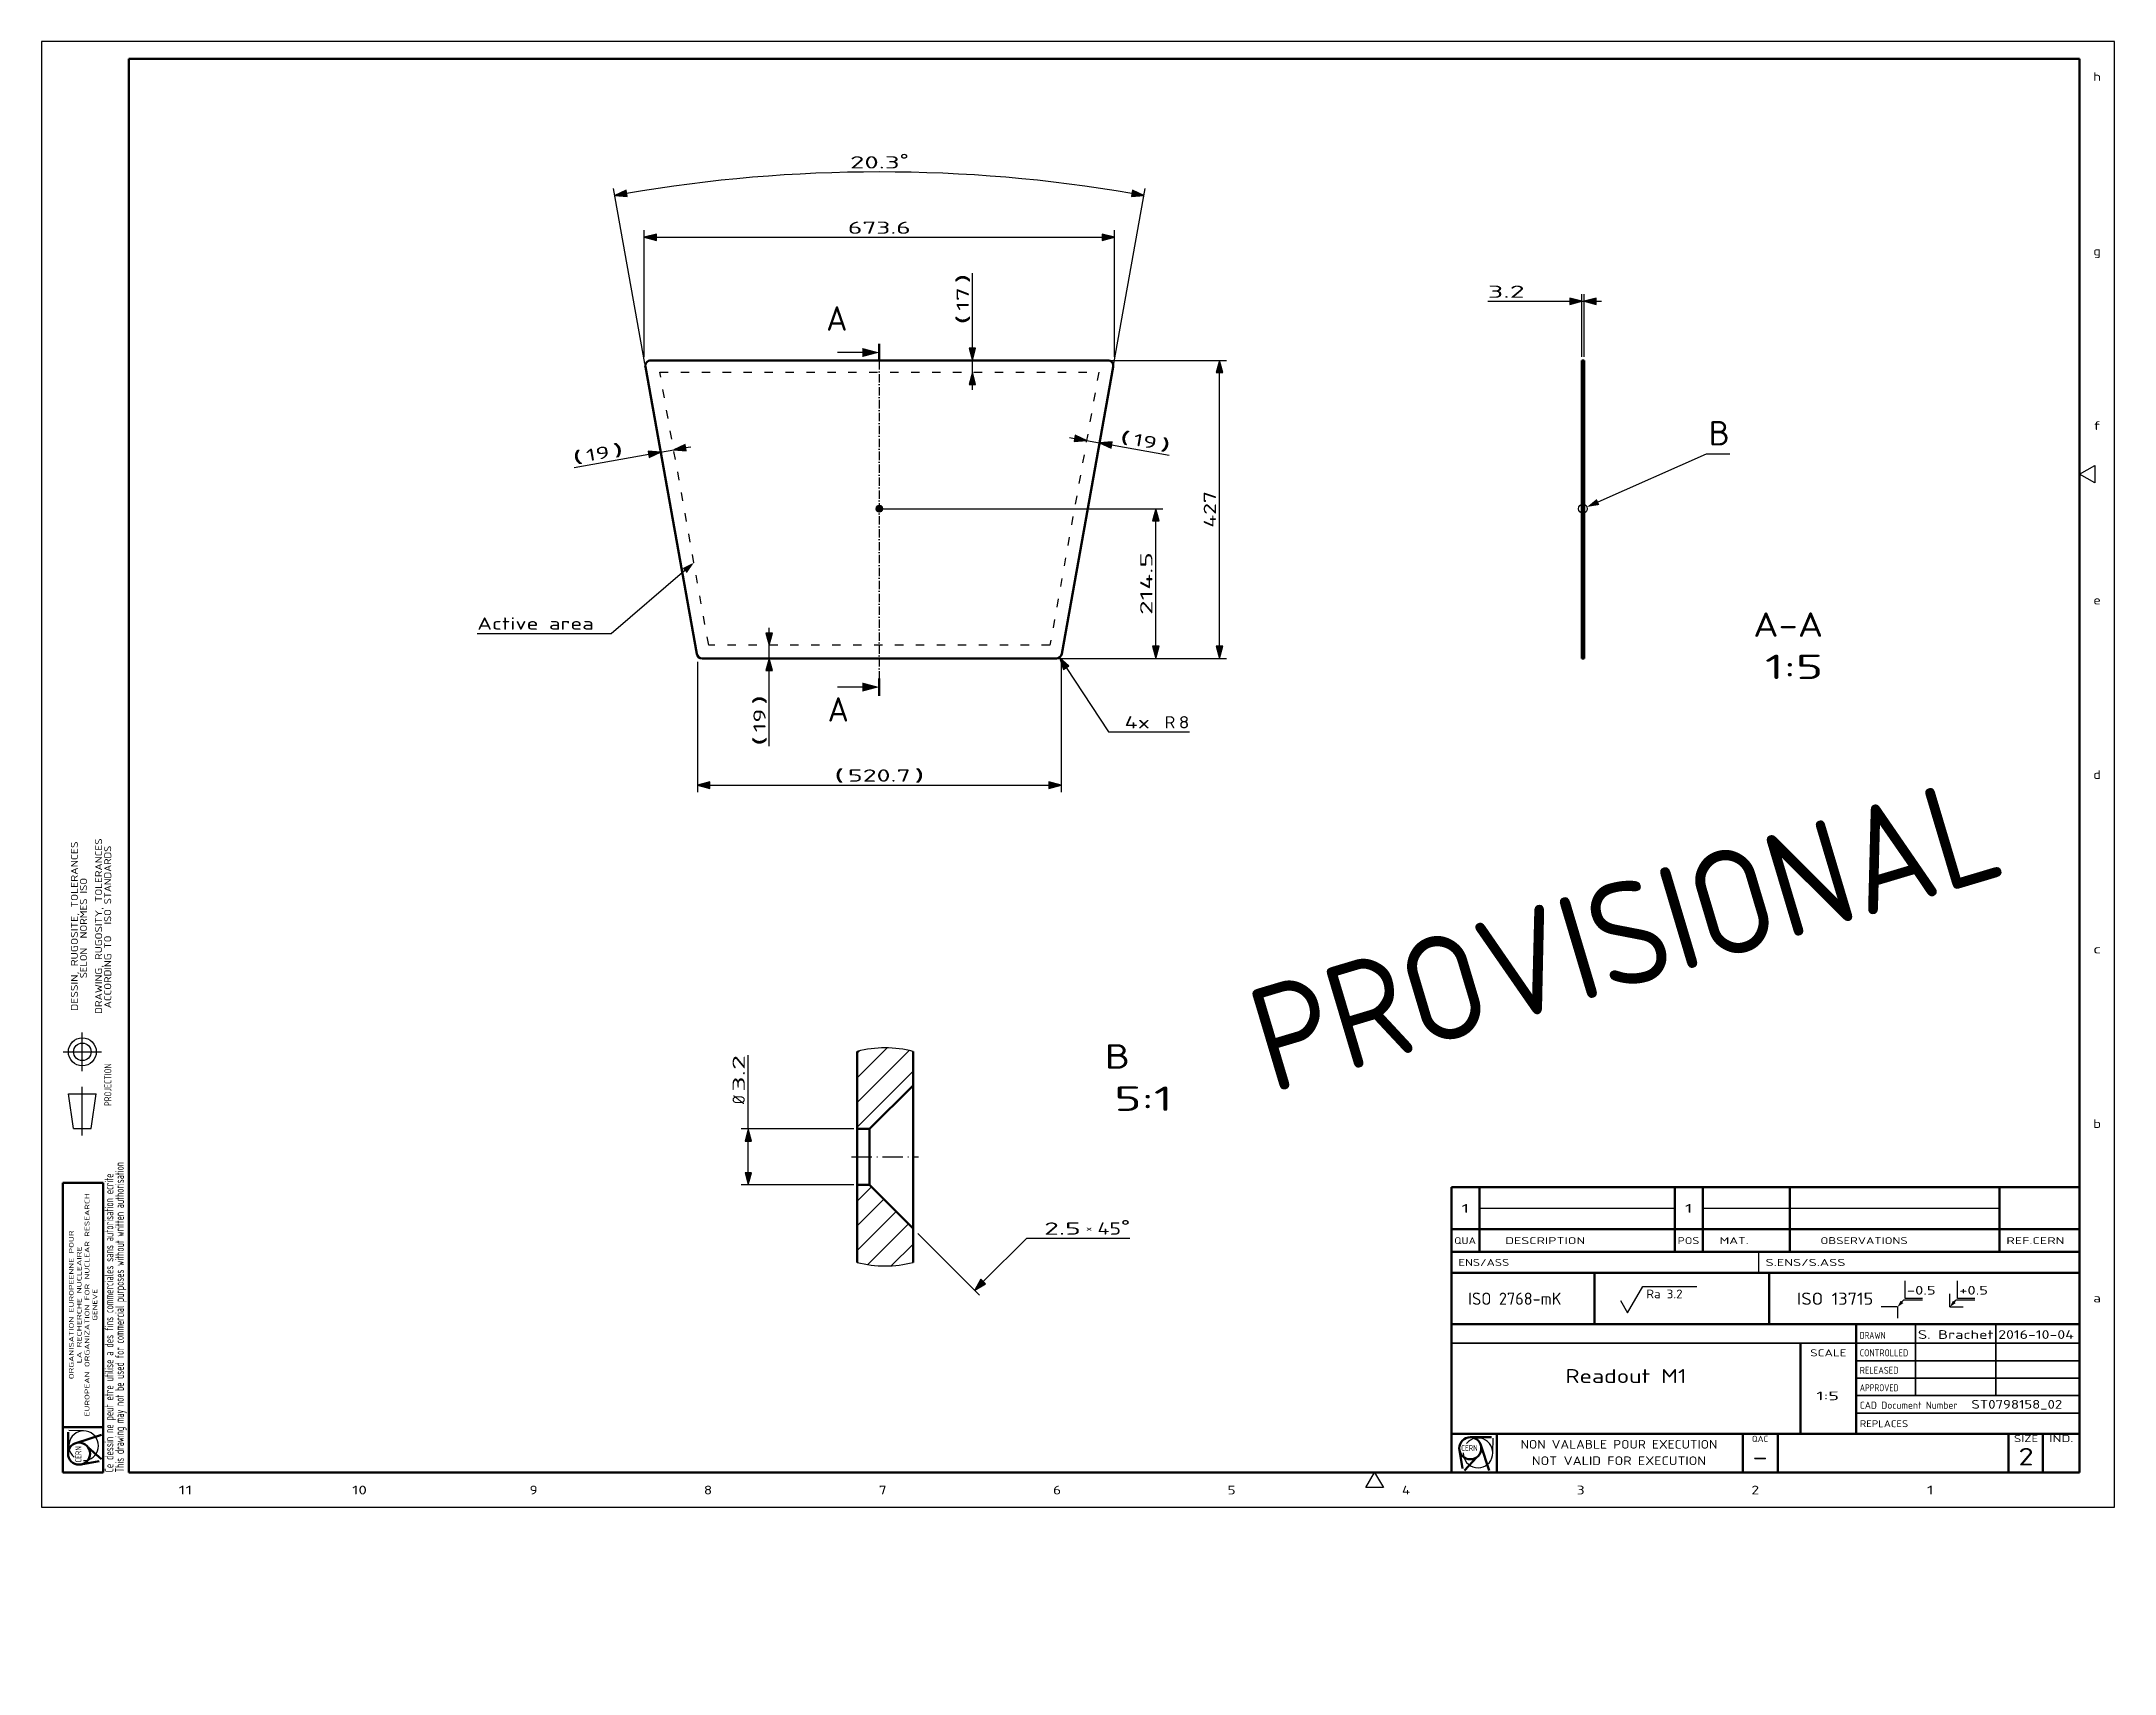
# Model space of a CAD drawing. Extents: x 0 to 594, y -48 to 420.
import ezdxf
from ezdxf.enums import TextEntityAlignment as Align

# ---------------------------------------------------------------- set-up
doc = ezdxf.new("R2010")
doc.units = 0
doc.linetypes.add('DASHDOT', pattern=[18.5, 12, -3, 0.5, -3])
doc.linetypes.add('DASHSPACE', pattern=[30, 12, -18])
doc.layers.get('0').update_dxf_attribs({"lineweight": 13})
doc.styles.get("Standard").update_dxf_attribs({"font": 'isocp.shx'})
doc.dimstyles.get("Standard").update_dxf_attribs({"dimtxt": 2.5, "dimasz": 2.5, "dimexe": 1.25, "dimexo": 0.625, "dimtad": 1, "dimtxsty": 'STANDARD', "dimcen": 2.5, "dimadec": 0, "dimazin": 0, "dimtfac": 1, "dimtmove": 0, "dimatfit": 0, "dimfxl": 1, "dimarcsym": 0})

msp = doc.modelspace()

# ---------------------------------------------------------------- texts
at = {"insert": (343.850131, 147.205642), "char_height": 30, "attachment_point": 1, "rotation": 16.630577652}
msp.add_mtext_dynamic_manual_height_columns('PROVISIONAL', width=118.97133166, gutter_width=12.5, heights=[0], dxfattribs=at)

# ---------------------------------------------------------------- blocks, each defined once
blk = doc.blocks.new('*D75')
at = {"color": 7, "lineweight": 25, "transparency": 16777216}
for p, q in [((172.868918, 327.73), (163.89744, 377.842256)), ((307.270554, 327.73), (316.242032, 377.842256))]:
    blk.add_line(p, q, dxfattribs=at)
for points in [[(167.508604, 377.40351), (164.249894, 375.873554), (167.837003, 375.569184)], [(312.302469, 375.569184), (315.889579, 375.873554), (312.630869, 377.40351)]]:
    blk.add_lwpolyline(points, close=True, dxfattribs=at)
blk.add_arc((240.069736, -47.635638), 430.242578, 80.313087, 99.686918, dxfattribs=at)
for points in [[(167.508604, 377.40351), (164.249894, 375.873554), (167.508604, 377.40351), (167.837003, 375.569184)], [(312.302469, 375.569184), (315.889579, 375.873554), (312.302469, 375.569184), (312.630869, 377.40351)]]:
    blk.add_solid(points, dxfattribs=at)
for s, width, p, p2 in [('20.3', 1.776077, (231.664357, 383.606953), (245.908449, 383.606953)), ('%%d', 1.62963, (245.908449, 384.306953), (248.475116, 384.306953))]:
    blk.add_text(s, height=3.5, dxfattribs=dict(at, width=width)).set_placement(p, p2, align=Align.FIT)
blk = doc.blocks.new('*D76')
at = {"color": 7, "lineweight": 25, "transparency": 16777216}
for p, q in [((172.708219, 329.627607), (172.708219, 365.888691)), ((176.185557, 363.888691), (303.953916, 363.888691)), ((307.431254, 329.627607), (307.431254, 365.888691))]:
    blk.add_line(p, q, dxfattribs=at)
for points in [[(176.185557, 364.820429), (172.708219, 363.888691), (176.185557, 362.956953)], [(303.953916, 362.956953), (307.431254, 363.888691), (303.953916, 364.820429)]]:
    blk.add_lwpolyline(points, close=True, dxfattribs=at)
for points in [[(176.185557, 364.820429), (172.708219, 363.888691), (176.185557, 364.820429), (176.185557, 362.956953)], [(303.953916, 362.956953), (307.431254, 363.888691), (303.953916, 362.956953), (303.953916, 364.820429)]]:
    blk.add_solid(points, dxfattribs=at)
at = {"color": 7, "lineweight": 25, "transparency": 16777216, "width": 1.712617}
blk.add_text('673.6', height=3.5, dxfattribs=at).set_placement((231.079679, 364.888691), (249.059794, 364.888691), align=Align.FIT)
blk = doc.blocks.new('*D77')
at = {"color": 7, "lineweight": 25, "transparency": 16777216}
for p, q in [((266.733185, 332.104951), (266.733185, 353.602949)), ((266.733185, 325.227607), (266.733185, 328.627607)), ((266.733185, 320.227607), (266.733185, 321.750263))]:
    blk.add_line(p, q, dxfattribs=at)
for points in [[(265.801438, 332.104951), (266.733185, 328.627607), (267.664936, 332.104951)], [(267.664936, 321.750263), (266.733185, 325.227607), (265.801438, 321.750263)]]:
    blk.add_lwpolyline(points, close=True, dxfattribs=at)
for points in [[(265.801438, 332.104951), (266.733185, 328.627607), (265.801438, 332.104951), (267.664936, 332.104951)], [(267.664936, 321.750263), (266.733185, 325.227607), (267.664936, 321.750263), (265.801438, 321.750263)]]:
    blk.add_solid(points, dxfattribs=at)
for s, width, p, p2 in [(')', 3.475227, (265.733185, 350.566914), (265.733185, 353.602949)), ('17', 1.842727, (265.733185, 342.794892), (265.733185, 349.566914)), ('(', 3.469754, (265.733185, 338.758857), (265.733185, 341.794892))]:
    blk.add_text(s, height=3.5, rotation=90, dxfattribs=dict(at, width=width)).set_placement(p, p2, align=Align.FIT)
blk = doc.blocks.new('*D78')
at = {"color": 7, "lineweight": 25, "transparency": 16777216}
for p, q in [((294.537681, 306.543525), (296.036521, 306.27519)), ((299.459427, 305.662397), (303.199955, 304.992744)), ((306.622867, 304.379951), (323.108933, 301.428486))]:
    blk.add_line(p, q, dxfattribs=at)
for points in [[(295.872318, 305.358027), (299.459427, 305.662397), (296.200718, 307.192353)], [(306.78707, 305.297114), (303.199955, 304.992744), (306.458671, 303.462788)]]:
    blk.add_lwpolyline(points, close=True, dxfattribs=at)
for points in [[(295.872318, 305.358027), (299.459427, 305.662397), (295.872318, 305.358027), (296.200718, 307.192353)], [(306.78707, 305.297114), (303.199955, 304.992744), (306.78707, 305.297114), (306.458671, 303.462788)]]:
    blk.add_solid(points, dxfattribs=at)
for s, rotation, width, p, p2 in [('(', 349.850304317, 3.469742, (308.67338, 305.028755), (311.661893, 304.493745)), ('19', 349.850004993, 1.725109, (312.646238, 304.3175), (319.312302, 303.124091)), (')', 349.850304317, 3.475215, (320.296647, 302.947871), (323.28516, 302.412861))]:
    blk.add_text(s, height=3.5, rotation=rotation, dxfattribs=dict(at, width=width)).set_placement(p, p2, align=Align.FIT)
blk = doc.blocks.new('*D79')
at = {"color": 7, "lineweight": 25, "transparency": 16777216}
for p, q in [((208.495234, 250.504951), (208.495234, 252.027607)), ((208.495234, 243.227607), (208.495234, 247.027607)), ((208.495234, 218.035127), (208.495234, 239.750263))]:
    blk.add_line(p, q, dxfattribs=at)
for points in [[(207.563486, 250.504951), (208.495234, 247.027607), (209.426984, 250.504951)], [(209.426984, 239.750263), (208.495234, 243.227607), (207.563486, 239.750263)]]:
    blk.add_lwpolyline(points, close=True, dxfattribs=at)
for points in [[(207.563486, 250.504951), (208.495234, 247.027607), (207.563486, 250.504951), (209.426984, 250.504951)], [(209.426984, 239.750263), (208.495234, 243.227607), (209.426984, 239.750263), (207.563486, 239.750263)]]:
    blk.add_solid(points, dxfattribs=at)
for s, width, p, p2 in [(')', 3.475227, (207.495234, 229.843183), (207.495234, 232.879218)), ('19', 1.725102, (207.495234, 222.071162), (207.495234, 228.843183)), ('(', 3.469754, (207.495234, 218.035127), (207.495234, 221.071162))]:
    blk.add_text(s, height=3.5, rotation=90, dxfattribs=dict(at, width=width)).set_placement(p, p2, align=Align.FIT)
blk = doc.blocks.new('*D80')
at = {"color": 7, "lineweight": 25, "transparency": 16777216}
for p, q in [((177.415171, 302.335859), (181.155698, 303.005512)), ((184.578611, 303.618305), (186.077451, 303.88664)), ((152.61381, 297.895722), (173.992258, 301.723066))]:
    blk.add_line(p, q, dxfattribs=at)
for points in [[(184.414414, 304.535468), (181.155698, 303.005512), (184.742814, 302.701142)], [(174.156455, 300.805903), (177.415171, 302.335859), (173.828062, 302.640229)]]:
    blk.add_lwpolyline(points, close=True, dxfattribs=at)
for points in [[(184.414414, 304.535468), (181.155698, 303.005512), (184.414414, 304.535468), (184.742814, 302.701142)], [(174.156455, 300.805903), (177.415171, 302.335859), (174.156455, 300.805903), (173.828062, 302.640229)]]:
    blk.add_solid(points, dxfattribs=at)
for s, rotation, width, p, p2 in [('(', 10.149695683, 3.469742, (152.437577, 298.880097), (155.42609, 299.415107)), ('19', 10.149986679, 1.725109, (156.410435, 299.591328), (163.076499, 300.784736)), (')', 10.149695683, 3.475215, (164.06085, 300.960981), (167.049363, 301.495991))]:
    blk.add_text(s, height=3.5, rotation=rotation, dxfattribs=dict(at, width=width)).set_placement(p, p2, align=Align.FIT)
blk = doc.blocks.new('*D81')
at = {"color": 7, "lineweight": 25, "transparency": 16777216}
for p, q in [((241.069736, 286.127607), (321.319889, 286.127607)), ((319.319889, 246.704951), (319.319889, 282.650263)), ((291.8033, 243.227607), (321.319889, 243.227607))]:
    blk.add_line(p, q, dxfattribs=at)
for points in [[(320.251633, 282.650263), (319.319889, 286.127607), (318.388138, 282.650263)], [(318.388138, 246.704951), (319.319889, 243.227607), (320.251633, 246.704951)]]:
    blk.add_lwpolyline(points, close=True, dxfattribs=at)
for points in [[(320.251633, 282.650263), (319.319889, 286.127607), (320.251633, 282.650263), (318.388138, 282.650263)], [(318.388138, 246.704951), (319.319889, 243.227607), (318.388138, 246.704951), (320.251633, 246.704951)]]:
    blk.add_solid(points, dxfattribs=at)
at = {"color": 7, "lineweight": 25, "transparency": 16777216, "width": 1.776697}
blk.add_text('214.5', height=3.5, rotation=90, dxfattribs=at).set_placement((318.319889, 255.687544), (318.319889, 273.667671), align=Align.FIT)
blk = doc.blocks.new('*D82')
at = {"color": 7, "lineweight": 25, "transparency": 16777216}
for p, q in [((306.51937, 328.627607), (339.525944, 328.627607)), ((337.525944, 246.704951), (337.525944, 325.150263)), ((291.8033, 243.227607), (339.525944, 243.227607))]:
    blk.add_line(p, q, dxfattribs=at)
for points in [[(338.457688, 325.150263), (337.525944, 328.627607), (336.594193, 325.150263)], [(336.594193, 246.704951), (337.525944, 243.227607), (338.457688, 246.704951)]]:
    blk.add_lwpolyline(points, close=True, dxfattribs=at)
for points in [[(338.457688, 325.150263), (337.525944, 328.627607), (338.457688, 325.150263), (336.594193, 325.150263)], [(336.594193, 246.704951), (337.525944, 243.227607), (336.594193, 246.704951), (338.457688, 246.704951)]]:
    blk.add_solid(points, dxfattribs=at)
at = {"color": 7, "lineweight": 25, "transparency": 16777216, "width": 1.464537}
blk.add_text('427', height=3.5, rotation=90, dxfattribs=at).set_placement((336.525944, 280.673579), (336.525944, 291.181635), align=Align.FIT)
blk = doc.blocks.new('*D83')
at = {"color": 7, "lineweight": 25, "transparency": 16777216}
for p, q in [((293.594742, 240.586469), (305.709867, 222.179609)), ((305.709867, 222.179609), (328.907578, 222.179609))]:
    blk.add_line(p, q, dxfattribs=at)
blk.add_lwpolyline([(294.373038, 241.09875), (291.682957, 243.491108), (292.816447, 240.074214)], close=True, dxfattribs=at)
blk.add_solid([(294.373038, 241.09875), (291.682957, 243.491108), (294.373038, 241.09875), (292.816447, 240.074214)], dxfattribs=at)
for s, width, p, p2 in [('4x ', 1.580161, (310.327463, 223.179609), (320.835532, 223.179609)), ('R', 1.334516, (321.835532, 223.179609), (324.871555, 223.179609)), ('8', 1.577155, (325.871555, 223.179609), (328.907578, 223.179609))]:
    blk.add_text(s, height=3.5, dxfattribs=dict(at, width=width)).set_placement(p, p2, align=Align.FIT)
blk = doc.blocks.new('*D84')
at = {"color": 7, "lineweight": 25, "transparency": 16777216}
for p, q in [((187.997178, 242.227607), (187.997178, 204.920893)), ((292.142295, 242.227607), (292.142295, 204.920893)), ((191.474512, 206.920893), (288.66496, 206.920893))]:
    blk.add_line(p, q, dxfattribs=at)
for points in [[(191.474512, 207.852632), (187.997178, 206.920893), (191.474512, 205.989155)], [(288.66496, 205.989155), (292.142295, 206.920893), (288.66496, 207.852632)]]:
    blk.add_lwpolyline(points, close=True, dxfattribs=at)
for points in [[(191.474512, 207.852632), (187.997178, 206.920893), (191.474512, 207.852632), (191.474512, 205.989155)], [(288.66496, 205.989155), (292.142295, 206.920893), (288.66496, 205.989155), (288.66496, 207.852632)]]:
    blk.add_solid(points, dxfattribs=at)
for s, width, p, p2 in [('(', 3.469741, (227.043656, 207.920893), (230.079679, 207.920893)), ('520.7', 1.741415, (231.079679, 207.920893), (249.059794, 207.920893)), (')', 3.475213, (250.059794, 207.920893), (253.095817, 207.920893))]:
    blk.add_text(s, height=3.5, dxfattribs=dict(at, width=width)).set_placement(p, p2, align=Align.FIT)
blk = doc.blocks.new('*D89')
at = {"color": 7, "lineweight": 25, "transparency": 16777216}
for p, q in [((414.455137, 345.551386), (437.888184, 345.551386)), ((441.365516, 329.627607), (441.365516, 347.551386)), ((441.365516, 345.551386), (442.005516, 345.551386)), ((442.005516, 329.627607), (442.005516, 347.551386)), ((445.482849, 345.551386), (447.005516, 345.551386))]:
    blk.add_line(p, q, dxfattribs=at)
for points in [[(437.888184, 344.619648), (441.365516, 345.551386), (437.888184, 346.483125)], [(445.482849, 346.483125), (442.005516, 345.551386), (445.482849, 344.619648)]]:
    blk.add_lwpolyline(points, close=True, dxfattribs=at)
for points in [[(437.888184, 344.619648), (441.365516, 345.551386), (437.888184, 344.619648), (437.888184, 346.483125)], [(445.482849, 346.483125), (442.005516, 345.551386), (445.482849, 346.483125), (445.482849, 344.619648)]]:
    blk.add_solid(points, dxfattribs=at)
at = {"color": 7, "lineweight": 25, "transparency": 16777216, "width": 1.864718}
blk.add_text('3.2', height=3.5, dxfattribs=at).set_placement((414.455134, 346.551386), (424.963205, 346.551386), align=Align.FIT)
blk = doc.blocks.new('*D95')
at = {"color": 7, "lineweight": 25, "transparency": 16777216}
for p, q in [((202.534651, 108.393524), (202.534651, 129.575775)), ((232.740265, 108.393524), (200.534651, 108.393524)), ((202.534651, 95.870941), (202.534651, 104.916351)), ((232.740265, 92.393768), (200.534651, 92.393768))]:
    blk.add_line(p, q, dxfattribs=at)
for points in [[(203.466401, 104.916351), (202.534651, 108.393524), (201.602902, 104.916351)], [(201.602902, 95.870941), (202.534651, 92.393768), (203.466401, 95.870941)]]:
    blk.add_lwpolyline(points, close=True, dxfattribs=at)
for points in [[(203.466401, 104.916351), (202.534651, 108.393524), (203.466401, 104.916351), (201.602902, 104.916351)], [(201.602902, 95.870941), (202.534651, 92.393768), (201.602902, 95.870941), (203.466401, 95.870941)]]:
    blk.add_solid(points, dxfattribs=at)
for s, width, p, p2 in [('3.2', 1.864672, (201.53465, 119.067352), (201.53465, 129.575165)), ('%%c', 0.977957, (201.53465, 115.500458), (201.53465, 118.067596))]:
    blk.add_text(s, height=3.5, rotation=90, dxfattribs=dict(at, width=width)).set_placement(p, p2, align=Align.FIT)
blk = doc.blocks.new('BLOCK309')
at = {"color": 7, "lineweight": 25, "width": 1.014931}
blk.add_text('m:K:NOENV', height=0.01, dxfattribs=at).set_placement((408.799988, 59.844761), (408.862457, 59.844761), align=Align.FIT)
blk = doc.blocks.new('BLOCK310')
at = {"color": 7, "lineweight": 25, "width": 1.037856}
blk.add_text('ISO 2768-mK', height=3.5, dxfattribs=at).set_placement((408.799988, 58.016785), (435.516998, 58.016785), align=Align.FIT)
blk = doc.blocks.new('BLOCK311')
at = {"color": 7, "lineweight": 25, "width": 1.013909}
blk.add_text('APA:3.2:NOSFCOPT', height=0.01, dxfattribs=at).set_placement((459.820007, 59.023399), (459.93103, 59.023399), align=Align.FIT)
blk = doc.blocks.new('BLOCK312')
at = {"color": 7, "lineweight": 25, "width": 1.186215}
blk.add_text('Ra 3.2', height=2.5, dxfattribs=at).set_placement((459.820007, 59.870144), (470.229218, 59.870144), align=Align.FIT)
blk = doc.blocks.new('BLOCK313')
at = {"color": 7, "lineweight": 25, "width": 1.346576}
blk.add_text('-0.5:+0.5:NOEDGEOPT::', height=0.01, dxfattribs=at).set_placement((549.5, 60.083401), (549.673035, 60.083401), align=Align.FIT)
blk = doc.blocks.new('BLOCK314')
at = {"color": 7, "lineweight": 25, "width": 1.438524}
blk.add_text('+0.5', height=2.5, dxfattribs=at).set_placement((549.5, 60.930145), (557.740662, 60.930145), align=Align.FIT)
blk = doc.blocks.new('BLOCK315')
at = {"color": 7, "lineweight": 25, "width": 1.438524}
blk.add_text('-0.5', height=2.5, dxfattribs=at).set_placement((534.5, 60.930145), (542.740662, 60.930145), align=Align.FIT)
blk = doc.blocks.new('BLOCK316')
at = {"color": 7, "lineweight": 25, "width": 1.180313}
blk.add_text('ISO 13715', height=3.5, dxfattribs=at).set_placement((503, 58.016785), (524.859375, 58.016785), align=Align.FIT)
blk = doc.blocks.new('BLOCK317')
at = {"color": 7, "lineweight": 25, "width": 2.313151}
blk.add_text(' 1', height=2.5, dxfattribs=at).set_placement((537.831421, 3.690562), (542.168579, 3.690562), align=Align.FIT)
blk = doc.blocks.new('BLOCK318')
at = {"color": 7, "lineweight": 25, "width": 1.717598}
blk.add_text(' 2', height=2.5, dxfattribs=at).set_placement((487.831421, 3.690562), (492.16861, 3.690562), align=Align.FIT)
blk = doc.blocks.new('BLOCK319')
at = {"color": 7, "lineweight": 25, "width": 1.749887}
blk.add_text(' 3', height=2.5, dxfattribs=at).set_placement((437.831421, 3.690562), (442.16861, 3.690562), align=Align.FIT)
blk = doc.blocks.new('BLOCK320')
at = {"color": 7, "lineweight": 25, "width": 1.652262}
blk.add_text(' 4', height=2.5, dxfattribs=at).set_placement((387.831421, 3.690562), (392.16861, 3.690562), align=Align.FIT)
blk = doc.blocks.new('BLOCK321')
at = {"color": 7, "lineweight": 25, "width": 1.749887}
blk.add_text(' 5', height=2.5, dxfattribs=at).set_placement((337.831421, 3.690562), (342.16861, 3.690562), align=Align.FIT)
blk = doc.blocks.new('BLOCK322')
at = {"color": 7, "lineweight": 25, "width": 1.735559}
blk.add_text(' 6', height=2.5, dxfattribs=at).set_placement((287.831421, 3.690562), (292.16861, 3.690562), align=Align.FIT)
blk = doc.blocks.new('BLOCK323')
at = {"color": 7, "lineweight": 25, "width": 1.826178}
blk.add_text(' 7', height=2.5, dxfattribs=at).set_placement((237.831406, 3.690562), (242.168579, 3.690562), align=Align.FIT)
blk = doc.blocks.new('BLOCK324')
at = {"color": 7, "lineweight": 25, "width": 1.826178}
blk.add_text(' 8', height=2.5, dxfattribs=at).set_placement((187.831406, 3.690562), (192.168579, 3.690562), align=Align.FIT)
blk = doc.blocks.new('BLOCK325')
at = {"color": 7, "lineweight": 25, "width": 1.698199}
blk.add_text(' 9', height=2.5, dxfattribs=at).set_placement((137.831406, 3.690562), (142.168579, 3.690562), align=Align.FIT)
blk = doc.blocks.new('BLOCK326')
at = {"color": 7, "lineweight": 25, "width": 1.793721}
blk.add_text(' 10', height=2.5, dxfattribs=at).set_placement((86.747116, 3.690562), (93.252884, 3.690562), align=Align.FIT)
blk = doc.blocks.new('BLOCK327')
at = {"color": 7, "lineweight": 25, "width": 2.081844}
blk.add_text(' 11', height=2.5, dxfattribs=at).set_placement((36.747116, 3.690562), (43.25288, 3.690562), align=Align.FIT)
blk = doc.blocks.new('BLOCK328')
at = {"color": 7, "lineweight": 25, "width": 1.479644}
blk.add_text('a', height=2.5, dxfattribs=at).set_placement((587.91571, 58.690563), (590.08429, 58.690563), align=Align.FIT)
blk = doc.blocks.new('BLOCK329')
at = {"color": 7, "lineweight": 25, "width": 1.479644}
blk.add_text('b', height=2.5, dxfattribs=at).set_placement((587.91571, 108.690559), (590.08429, 108.690559), align=Align.FIT)
blk = doc.blocks.new('BLOCK330')
at = {"color": 7, "lineweight": 25, "width": 1.927627}
blk.add_text('c', height=2.5, dxfattribs=at).set_placement((587.91571, 158.690567), (590.08429, 158.690567), align=Align.FIT)
blk = doc.blocks.new('BLOCK331')
at = {"color": 7, "lineweight": 25, "width": 1.577149}
blk.add_text('d', height=2.5, dxfattribs=at).set_placement((587.91571, 208.690567), (590.08429, 208.690567), align=Align.FIT)
blk = doc.blocks.new('BLOCK332')
at = {"color": 7, "lineweight": 25, "width": 1.577149}
blk.add_text('e', height=2.5, dxfattribs=at).set_placement((587.91571, 258.690552), (590.08429, 258.690552), align=Align.FIT)
blk = doc.blocks.new('BLOCK333')
at = {"color": 7, "lineweight": 25, "width": 1.927627}
blk.add_text('f', height=2.5, dxfattribs=at).set_placement((587.91571, 308.690552), (590.08429, 308.690552), align=Align.FIT)
blk = doc.blocks.new('BLOCK334')
at = {"color": 7, "lineweight": 25, "width": 1.479644}
blk.add_text('g', height=2.5, dxfattribs=at).set_placement((587.91571, 358.690552), (590.08429, 358.690552), align=Align.FIT)
blk = doc.blocks.new('BLOCK335')
at = {"color": 7, "lineweight": 25, "width": 1.479644}
blk.add_text('h', height=2.5, dxfattribs=at).set_placement((587.91571, 408.690552), (590.08429, 408.690552), align=Align.FIT)
blk = doc.blocks.new('BLOCK336')
at = {"color": 7, "lineweight": 25, "width": 1.556522}
blk.add_text('REF.CERN', height=2, dxfattribs=at).set_placement((563, 75.402443), (579.654785, 75.402443), align=Align.FIT)
blk = doc.blocks.new('BLOCK337')
at = {"color": 7, "lineweight": 25, "width": 1.374215}
blk.add_text('OBSERVATIONS', height=2, dxfattribs=at).set_placement((509.750153, 75.402443), (534.7323, 75.402443), align=Align.FIT)
blk = doc.blocks.new('BLOCK338')
at = {"color": 7, "lineweight": 25, "width": 1.514066}
blk.add_text('MAT.', height=2, dxfattribs=at).set_placement((480.856293, 75.402443), (489.183655, 75.402443), align=Align.FIT)
blk = doc.blocks.new('BLOCK339')
at = {"color": 7, "lineweight": 25, "width": 1.36389}
blk.add_text('POS', height=2, dxfattribs=at).set_placement((468.799988, 75.402443), (475.045532, 75.402443), align=Align.FIT)
blk = doc.blocks.new('BLOCK340')
at = {"color": 7, "lineweight": 25, "width": 1.274601}
blk.add_text('QUA', height=2, dxfattribs=at).set_placement((404.799988, 75.402443), (411.045532, 75.402443), align=Align.FIT)
blk = doc.blocks.new('BLOCK341')
at = {"color": 7, "lineweight": 25, "width": 1.50866}
blk.add_text('S.ENS/S.ASS', height=2, dxfattribs=at).set_placement((494, 69.152443), (516.900269, 69.152443), align=Align.FIT)
blk = doc.blocks.new('BLOCK342')
at = {"color": 7, "lineweight": 25, "width": 1.536933}
blk.add_text('DESCRIPTION', height=2, dxfattribs=at).set_placement((419.429871, 75.402443), (442.33017, 75.402443), align=Align.FIT)
blk = doc.blocks.new('BLOCK343')
at = {"color": 7, "lineweight": 25, "width": 1.351945}
blk.add_text('ENS/ASS', height=2, dxfattribs=at).set_placement((406, 69.152443), (420.572906, 69.152443), align=Align.FIT)
blk = doc.blocks.new('BLOCK344')
at = {"color": 7, "lineweight": 25, "width": 1.421882}
blk.add_text('2', height=5, dxfattribs=at).set_placement((566.47644, 12), (570.813599, 12), align=Align.FIT)
blk = doc.blocks.new('BLOCK345')
at = {"color": 7, "lineweight": 25, "width": 1.194602}
blk.add_text('ST0798158_02', height=2.5, dxfattribs=at).set_placement((552.976929, 28.25), (579, 28.25), align=Align.FIT)
blk = doc.blocks.new('BLOCK346')
at = {"color": 7, "lineweight": 25, "width": 1.065328}
blk.add_text('CAD Document Number', height=2, dxfattribs=at).set_placement((521, 28.25), (549.018127, 28.25), align=Align.FIT)
blk = doc.blocks.new('BLOCK347')
at = {"color": 7, "lineweight": 25, "width": 1.324327}
blk.add_text('2016-10-04', height=2.5, dxfattribs=at).set_placement((560.657043, 48.25), (582.342896, 48.25), align=Align.FIT)
blk = doc.blocks.new('BLOCK348')
at = {"color": 7, "lineweight": 25, "width": 1.433775}
blk.add_text('S. Brachet', height=2.5, dxfattribs=at).set_placement((537.657043, 48.25), (559.342896, 48.25), align=Align.FIT)
blk = doc.blocks.new('BLOCK349')
at = {"color": 7, "lineweight": 25, "width": 1.870242}
blk.add_text('1:5', height=2.5, dxfattribs=at).set_placement((508.547119, 30.6723), (515.052856, 30.6723), align=Align.FIT)
blk = doc.blocks.new('BLOCK350')
at = {"color": 7, "lineweight": 25, "width": 1.57716}
blk.add_text('-', height=5, dxfattribs=at).set_placement((490.266418, 12), (494.603607, 12), align=Align.FIT)
blk = doc.blocks.new('BLOCK351')
at = {"color": 7, "lineweight": 25, "width": 1.324328}
blk.add_text('Readout M1', height=4, dxfattribs=at).set_placement((436.651306, 35.599998), (471.348694, 35.599998), align=Align.FIT)
blk = doc.blocks.new('BLOCK352')
at = {"color": 7, "lineweight": 25, "width": 0.924407}
blk.add_text('CONTROLLED', height=2, dxfattribs=at).set_placement((521, 43.25), (534.878967, 43.25), align=Align.FIT)
blk = doc.blocks.new('BLOCK353')
at = {"color": 7, "lineweight": 25, "width": 0.867432}
blk.add_text('DRAWN', height=2, dxfattribs=at).set_placement((521, 48.25), (528.373169, 48.25), align=Align.FIT)
blk = doc.blocks.new('BLOCK354')
at = {"color": 7, "lineweight": 25, "width": 0.924191}
blk.add_text('RELEASED', height=2, dxfattribs=at).set_placement((521, 38.25), (532.103149, 38.25), align=Align.FIT)
blk = doc.blocks.new('BLOCK355')
at = {"color": 7, "lineweight": 25, "width": 0.866492}
blk.add_text('APPROVED', height=2, dxfattribs=at).set_placement((521, 33.25), (532.103149, 33.25), align=Align.FIT)
blk = doc.blocks.new('BLOCK356')
at = {"color": 7, "lineweight": 25, "width": 1.158588}
blk.add_text('REPLACES', height=2, dxfattribs=at).set_placement((521, 22.95245), (534.878967, 22.95245), align=Align.FIT)
blk = doc.blocks.new('BLOCK357')
at = {"color": 7, "lineweight": 25, "width": 1.416215}
blk.add_text('SIZE', height=2, dxfattribs=at).set_placement((565.175293, 18.700001), (572.114746, 18.700001), align=Align.FIT)
blk = doc.blocks.new('BLOCK358')
at = {"color": 7, "lineweight": 25, "width": 1.69255}
blk.add_text('IND.', height=2, dxfattribs=at).set_placement((575.280273, 18.700001), (582.219727, 18.700001), align=Align.FIT)
blk = doc.blocks.new('BLOCK359')
at = {"color": 7, "lineweight": 25, "width": 1.258739}
blk.add_text('NOT VALID FOR EXECUTION', height=2.5, dxfattribs=at).set_placement((427.061249, 12.090562), (476.938782, 12.090562), align=Align.FIT)
blk = doc.blocks.new('BLOCK360')
at = {"color": 7, "lineweight": 25, "width": 1.202843}
blk.add_text('NON VALABLE POUR EXECUTION', height=2.5, dxfattribs=at).set_placement((423.80835, 16.790562), (480.19162, 16.790562), align=Align.FIT)
blk = doc.blocks.new('BLOCK361')
at = {"color": 7, "lineweight": 25, "width": 1.107362}
blk.add_text('QAC', height=1.8, dxfattribs=at).set_placement((490.092926, 18.700001), (494.777069, 18.700001), align=Align.FIT)
blk = doc.blocks.new('BLOCK362')
at = {"color": 7, "lineweight": 25, "width": 0.973961}
blk.add_text('CERN', height=1.7, dxfattribs=at).set_placement((406.799988, 16.15), (411.518829, 16.15), align=Align.FIT)
blk = doc.blocks.new('BLOCK363')
at = {"color": 7, "lineweight": 25, "width": 1.425919}
blk.add_text('SCALE', height=2, dxfattribs=at).set_placement((506.79538, 43.25), (517.20459, 43.25), align=Align.FIT)
blk = doc.blocks.new('BLOCK364')
at = {"color": 7, "lineweight": 25, "width": 1.248109}
blk.add_text('NORMES ISO', height=2, rotation=90, dxfattribs=at).set_placement((13.04495, 163.000015), (13.04495, 180.348724), align=Align.FIT)
blk = doc.blocks.new('BLOCK365')
at = {"color": 7, "lineweight": 25, "width": 1.175925}
blk.add_text('ISO STANDARDS', height=2, rotation=90.000005081, dxfattribs=at).set_placement((19.982868, 167.000015), (19.982866, 189.553329), align=Align.FIT)
blk = doc.blocks.new('BLOCK366')
at = {"color": 7, "lineweight": 25, "width": 0.873675}
blk.add_text('PROJECTION', height=2, rotation=90, dxfattribs=at).set_placement((20.028679, 114.982063), (20.028679, 127.126152), align=Align.FIT)
blk = doc.blocks.new('BLOCK367')
at = {"color": 7, "lineweight": 25, "width": 1.272325}
blk.add_text('DESSIN, RUGOSITE, TOLERANCES', height=2, rotation=90.000002359, dxfattribs=at).set_placement((10.438618, 142.211807), (10.438616, 190.788177), align=Align.FIT)
blk = doc.blocks.new('BLOCK368')
at = {"color": 7, "lineweight": 25, "width": 1.188267}
blk.add_text('SELON', height=2, rotation=90, dxfattribs=at).set_placement((13.04495, 151.600021), (13.04495, 160.274368), align=Align.FIT)
blk = doc.blocks.new('BLOCK369')
at = {"color": 7, "lineweight": 25, "width": 1.221763}
blk.add_text('DRAWING, RUGOSITY, TOLERANCES', height=2, rotation=90.000002278, dxfattribs=at).set_placement((17.377953, 141.344376), (17.377951, 191.655624), align=Align.FIT)
blk = doc.blocks.new('BLOCK370')
at = {"color": 7, "lineweight": 25, "width": 1.23186}
blk.add_text('ACCORDING TO', height=2, rotation=90, dxfattribs=at).set_placement((19.982868, 143.000015), (19.982868, 163.818451), align=Align.FIT)
blk = doc.blocks.new('BLOCK371')
at = {"color": 7, "lineweight": 25, "width": 1.520448}
blk.add_text('GENEVE', height=1.35, rotation=90, dxfattribs=at).set_placement((15.990597, 53.432953), (15.990597, 62.567043), align=Align.FIT)
blk = doc.blocks.new('BLOCK372')
at = {"color": 7, "lineweight": 25, "width": 0.973962}
blk.add_text('CERN', height=1.7, rotation=90, dxfattribs=at).set_placement((11.435402, 12.8), (11.435402, 17.518848), align=Align.FIT)
blk = doc.blocks.new('BLOCK373')
at = {"color": 7, "lineweight": 25, "width": 0.732561}
blk.add_text('Ce dessin ne peut etre utilise a des fins commerciales sans autorisation ecrite', height=2.5, rotation=90.000002676, dxfattribs=at).set_placement((20.613356, 10), (20.613352, 95.659264), align=Align.FIT)
blk = doc.blocks.new('BLOCK374')
at = {"color": 7, "lineweight": 25, "width": 0.70288}
blk.add_text('This drawing may not be used for commercial purposes without written authorisation', height=2.5, rotation=90.000002578, dxfattribs=at).set_placement((23.613356, 10), (23.613352, 98.912155), align=Align.FIT)
blk = doc.blocks.new('BLOCK375')
at = {"color": 7, "lineweight": 25, "width": 1.559242}
blk.add_text('ORGANISATION EUROPEENNE POUR', height=1.35, rotation=90.000002688, dxfattribs=at).set_placement((9.240597, 36.687115), (9.240595, 79.312881), align=Align.FIT)
blk = doc.blocks.new('BLOCK376')
at = {"color": 7, "lineweight": 25, "width": 1.616198}
blk.add_text('LA RECHERCHE NUCLEAIRE', height=1.35, rotation=90.000003421, dxfattribs=at).set_placement((11.490597, 41.254166), (11.490595, 74.745834), align=Align.FIT)
blk = doc.blocks.new('BLOCK377')
at = {"color": 7, "lineweight": 25, "width": 1.555402}
blk.add_text('EUROPEAN ORGANIZATION FOR NUCLEAR RESEARCH', height=1.35, rotation=90.000002688, dxfattribs=at).set_placement((13.740598, 26.030663), (13.740595, 89.969337), align=Align.FIT)
blk = doc.blocks.new('BLOCK378')
at = {"color": 7, "lineweight": 25, "width": 2.478377}
blk.add_text('1', height=2.5, dxfattribs=at).set_placement((406.91571, 84.390556), (409.08429, 84.390556), align=Align.FIT)
blk = doc.blocks.new('BLOCK379')
at = {"color": 7, "lineweight": 25, "width": 2.478377}
blk.add_text('1', height=2.5, dxfattribs=at).set_placement((470.91571, 84.390556), (473.08429, 84.390556), align=Align.FIT)
blk = doc.blocks.new('BLOCK380')
at = {"color": 7, "lineweight": 25}
blk.add_line((548.099121, 58.85886), (548.52002, 59.349998), dxfattribs=at)
blk.add_solid([(547.706055, 59.195705), (546.84198, 57.391998), (548.492188, 58.522015)], dxfattribs=at)
blk = doc.blocks.new('BLOCK381')
at = {"color": 7, "lineweight": 25}
blk.add_line((533.099121, 58.85886), (533.52002, 59.349998), dxfattribs=at)
blk.add_solid([(532.706055, 59.195705), (531.84198, 57.391998), (533.492188, 58.522015)], dxfattribs=at)
blk = doc.blocks.new('BLOCK382')
at = {"color": 7, "lineweight": 25}
for p, q in [((-24.148146, 1784.726318), (-60, 1784.726318)), ((-24.148146, 1305.422119), (-60, 1305.422119))]:
    blk.add_line(p, q, dxfattribs=at)
at = {"color": 7, "lineweight": 50}
for p, q in [((0, 1797.226318), (0, 1772.226318)), ((0, 1292.922119), (0, 1317.922119))]:
    blk.add_line(p, q, dxfattribs=at)
at = {"color": 7, "linetype": 'DASHDOT', "lineweight": 25}
blk.add_line((0, 1772.226318), (0, 1317.922119), dxfattribs=at)
at = {"color": 7, "lineweight": 25}
for points in [[(-24.148146, 1778.255859), (0, 1784.726318), (-24.148146, 1791.196777)], [(-24.148146, 1298.95166), (0, 1305.422119), (-24.148146, 1311.892578)]]:
    blk.add_solid(points, dxfattribs=at)
at = {"color": 7, "lineweight": 25, "width": 1.15658}
for p, p2 in [((-76, 1816.000122), (-45.639763, 1816.000122)), ((-74, 1256), (-43.639763, 1256))]:
    blk.add_text('A', height=35.000003, dxfattribs=at).set_placement(p, p2, align=Align.FIT)
blk = doc.blocks.new('BLOCK383')
at = {"color": 7, "lineweight": 25}
blk.add_lwpolyline([(-278.795471, 1472.324829), (-384.018799, 1381.765747), (-576.000061, 1381.765747)], dxfattribs=at)
blk.add_solid([(-275.75647, 1468.793823), (-265.61731, 1483.666504), (-281.834442, 1475.855957)], dxfattribs=at)
at = {"color": 7, "lineweight": 25, "width": 1.406048}
blk.add_text('Active area', height=17.500002, dxfattribs=at).set_placement((-576.000061, 1387.716797), (-409.018799, 1387.716797), align=Align.FIT)
blk = doc.blocks.new('BLOCK384')
at = {"color": 7, "linetype": 'DASHDOT', "lineweight": 25, "ltscale": 0.2665}
blk.add_line((5.33, 1561), (-5.33, 1561), dxfattribs=at)
at = {"color": 7, "linetype": 'DASHDOT', "lineweight": 25, "ltscale": 0.266498}
blk.add_line((0, 1566.329956), (0, 1555.670044), dxfattribs=at)
blk = doc.blocks.new('BLOCK385')
at = {"color": 7, "lineweight": 50}
for p, q in [((-261.542604, 1353.090194), (-335.122958, 1764.090194)), ((-327.24816, 1773.5), (327.24816, 1773.5)), ((335.122958, 1764.090194), (261.542604, 1353.090194)), ((253.667806, 1346.5), (-253.667806, 1346.5))]:
    blk.add_line(p, q, dxfattribs=at)
at = {"color": 7, "linetype": 'DASHSPACE', "lineweight": 25}
for p, q in [((-244.462221, 1365.5), (-314.462022, 1756.5)), ((-314.462022, 1756.5), (314.462022, 1756.5)), ((314.462022, 1756.5), (244.462221, 1365.5)), ((244.462221, 1365.5), (-244.462221, 1365.5))]:
    blk.add_line(p, q, dxfattribs=at)
at = {"color": 7, "lineweight": 50}
for radius in [4.1, 1.6]:
    blk.add_circle((0, 1561), radius, dxfattribs=at)
for centre, start, end in [((-327.24816, 1765.5), 90, 190.15), ((327.24816, 1765.5), 349.85, 450), ((-253.667806, 1354.5), 190.15, 270), ((253.667806, 1354.5), 270, 349.85)]:
    blk.add_arc(centre, 8, start, end, dxfattribs=at)
blk = doc.blocks.new('BLOCK386')
at = {"color": 7, "lineweight": 25}
blk.add_lwpolyline([(23.203766, 1570.590332), (178.730072, 1639.630371), (212.090302, 1639.630371)], dxfattribs=at)
blk.add_circle((1.59975, 1561), 6.250314, dxfattribs=at)
blk.add_solid([(21.313568, 1574.848389), (7.312485, 1563.536011), (25.093964, 1566.332275)], dxfattribs=at)
at = {"color": 7, "lineweight": 25, "width": 1.334515}
blk.add_text('B', height=35.000003, dxfattribs=at).set_placement((181.730072, 1651.582764), (212.090302, 1651.582764), align=Align.FIT)
blk = doc.blocks.new('BLOCK387')
at = {"color": 7, "lineweight": 25}
for s, width, p, p2 in [('  A-A', 1.376881, (194.000015, 1377.433716), (345.801208, 1377.433716)), ('  1:5', 1.979161, (194.000015, 1316.914917), (345.801208, 1316.914917))]:
    blk.add_text(s, height=35.000003, dxfattribs=dict(at, width=width)).set_placement(p, p2, align=Align.FIT)
blk = doc.blocks.new('BLOCK388')
at = {"color": 7, "lineweight": 50}
for p, q in [((0, 1773.5), (0, 1562.6)), ((3.2, 1773.5), (0, 1773.5)), ((3.2, 1773.5), (3.2, 1565.1)), ((0, 1560.232919), (0, 1562.6)), ((0.7, 1562.6), (0, 1562.6)), ((0, 1559.4), (0, 1560.232919)), ((0, 1559.4), (0, 1346.5)), ((0.7, 1559.4), (0, 1559.4)), ((0.7, 1562.6), (3.2, 1565.1)), ((0.7, 1562.6), (0.7, 1560.232919)), ((0.7, 1560.232919), (0.7, 1559.4)), ((0.7, 1559.4), (3.2, 1556.9)), ((3.2, 1559.034355), (3.2, 1565.1)), ((3.2, 1556.9), (3.2, 1559.034355)), ((3.2, 1556.9), (3.2, 1346.5)), ((3.2, 1346.5), (0, 1346.5))]:
    blk.add_line(p, q, dxfattribs=at)
blk = doc.blocks.new('BLOCK389')
at = {"color": 7, "lineweight": 25}
for p, q in [((0, 1767.766968), (3.2, 1770.966919)), ((0, 1732.411621), (3.2, 1735.611572)), ((0, 1697.056274), (3.2, 1700.256226)), ((0, 1661.700928), (3.2, 1664.900879)), ((0, 1626.345581), (3.2, 1629.545654)), ((0, 1590.990234), (3.2, 1594.190308))]:
    blk.add_line(p, q, dxfattribs=at)
blk = doc.blocks.new('BLOCK390')
at = {"color": 7, "lineweight": 25}
for p, q in [((0, 1555.634888), (2.232541, 1557.867432)), ((0, 1520.279541), (3.2, 1523.479614)), ((0, 1484.924194), (3.2, 1488.124268)), ((0, 1449.568848), (3.2, 1452.768921)), ((0, 1414.213623), (3.2, 1417.413574)), ((0, 1378.858276), (3.2, 1382.058228)), ((2.997116, 1346.5), (3.2, 1346.702881))]:
    blk.add_line(p, q, dxfattribs=at)
blk = doc.blocks.new('BLOCK391')
at = {"color": 7, "lineweight": 25}
for s, width, p, p2 in [('  B', 1.794694, (12, 1566.057373), (15.643229, 1566.057373)), ('  5:1', 2.017291, (12, 1563.636719), (18.072046, 1563.636719))]:
    blk.add_text(s, height=1.4, dxfattribs=dict(at, width=width)).set_placement(p, p2, align=Align.FIT)
blk = doc.blocks.new('BLOCK392')
at = {"color": 7, "lineweight": 25}
for p, q in [((3.482843, 1556.617188), (7.015634, 1553.084351)), ((7.224553, 1553.859009), (9.711029, 1556.345459)), ((9.711029, 1556.345459), (15.630385, 1556.345459))]:
    blk.add_line(p, q, dxfattribs=at)
blk.add_lwpolyline([(7.092791, 1553.990723), (6.732791, 1553.367188), (7.356329, 1553.727173)], close=True, dxfattribs=at)
blk.add_solid([(7.092791, 1553.990723), (6.732791, 1553.367188), (7.092791, 1553.990723), (7.356329, 1553.727173)], dxfattribs=at)
for s, height, width, p, p2 in [('2.5', 0.7, 1.886556, (10.711029, 1556.545532), (12.812643, 1556.545532)), ('×', 0.35, 0.952384, (13.112642, 1556.720459), (13.462643, 1556.720459)), ('45', 0.7, 1.390572, (13.762642, 1556.545532), (15.117052, 1556.545532)), ('%%d', 0.7, 1.629625, (15.117052, 1556.685425), (15.630384, 1556.685425))]:
    blk.add_text(s, height=height, dxfattribs=dict(at, width=width)).set_placement(p, p2, align=Align.FIT)
blk = doc.blocks.new('BLOCK393')
at = {"color": 7, "lineweight": 50}
for p, q in [((0, 1567.042121), (0, 1562.6)), ((3.2, 1567.041989), (3.2, 1565.1)), ((0.7, 1562.6), (3.2, 1565.1)), ((3.2, 1559.034355), (3.2, 1565.1)), ((0, 1560.232919), (0, 1562.6)), ((0.7, 1562.6), (0, 1562.6)), ((0.7, 1562.6), (0.7, 1560.232919)), ((0, 1559.4), (0, 1560.232919)), ((0.7, 1560.232919), (0.7, 1559.4)), ((0.7, 1559.4), (0, 1559.4)), ((0, 1559.4), (0, 1554.957879)), ((0.7, 1559.4), (3.2, 1556.9)), ((3.2, 1556.9), (3.2, 1559.034355)), ((3.2, 1556.9), (3.2, 1554.958011))]:
    blk.add_line(p, q, dxfattribs=at)
at = {"color": 7, "linetype": 'DASHDOT', "lineweight": 25}
for start, end in [(75.165544, 104.829715), (255.170285, 284.834456)]:
    blk.add_arc((1.59975, 1561), 6.250314, start, end, dxfattribs=at)
blk = doc.blocks.new('BLOCK394')
at = {"color": 7, "lineweight": 25}
for p, q in [((0, 1565.534424), (1.712262, 1567.246704)), ((0, 1564.120239), (2.973905, 1567.094116)), ((0, 1566.948608), (0.121487, 1567.070068)), ((0, 1562.705933), (3.2, 1565.906006))]:
    blk.add_line(p, q, dxfattribs=at)
blk = doc.blocks.new('BLOCK395')
at = {"color": 7, "lineweight": 25}
for p, q in [((0, 1558.463379), (0.818327, 1559.281616)), ((0, 1557.049072), (1.525434, 1558.574585)), ((0, 1555.634888), (2.232541, 1557.867432)), ((0.610975, 1554.831665), (2.939647, 1557.1604)), ((1.95469, 1554.76123), (3.2, 1556.00647))]:
    blk.add_line(p, q, dxfattribs=at)

# ---------------------------------------------------------------- dimensions: what is measured, and where the dimension line sits
at = {"color": 0, "lineweight": 0}
dim = msp.add_angular_dim_2l(base=(265.460931, 381.857058), line1=((240.069736, -47.635637), (307.094328, 326.745646)), line2=((240.069736, -47.635637), (173.045145, 326.745646)), dimstyle='STANDARD', override={"dimtxsty": 'STANDARD'}, dxfattribs=at)
dim.commit()
dim.dimension.update_dxf_attribs({"geometry": '*D75', "text_midpoint": (240.069736, 382.606955), "dimtype": 162})
for base, p1, p2, angle, picture, middle, dimtype in [((172.708222, 363.888691), (307.431251, 328.627607), (172.708222, 328.627607), 180, '*D76', (240.069736, 363.888691), 161), ((442.005516, 345.551386), (441.365516, 328.627607), (442.005516, 328.627607), 0, '*D89', (419.709171, 345.551386), 161), ((337.525941, 243.227607), (305.519368, 328.627607), (290.803298, 243.227607), 269.998569, '*D82', (337.525941, 285.927607), 160), ((319.319886, 243.227607), (240.069736, 286.127607), (290.803298, 243.227607), 269.998569, '*D81', (319.319886, 264.677607), 160)]:
    dim = msp.add_linear_dim(base=base, p1=p1, p2=p2, angle=angle, dimstyle='STANDARD', override={"dimlfac": 5, "dimtxsty": 'STANDARD'}, dxfattribs=at)
    dim.commit()
    dim.dimension.update_dxf_attribs({"geometry": picture, "text_midpoint": middle, "dimtype": dimtype, "oblique_angle": 89.999523})
for base, p1, p2, angle, text, override, picture, middle in [((266.733186, 328.627607), (268.733186, 325.227607), (268.733186, 328.627607), 90, '(<>)', {"dimlfac": 5, "dimtxsty": 'STANDARD'}, '*D77', (266.733186, 346.180903)), ((181.155701, 303.005513), (177.06272, 304.304554), (180.803249, 304.974212), 10.149999711, '(<>)', {"dimlfac": 5, "dimtxsty": 'STANDARD'}, '*D80', (159.919697, 299.203681)), ((299.459429, 305.662403), (303.552409, 306.961445), (299.81188, 307.631103), 169.850000289, '(<>)', {"dimlfac": 5, "dimtxsty": 'STANDARD'}, '*D78', (315.803041, 302.736445)), ((208.495234, 247.027607), (206.495234, 243.227607), (206.495234, 247.027607), 90, '(<>)', {"dimlfac": 5, "dimtxsty": 'STANDARD'}, '*D79', (208.495234, 225.457173)), ((292.142292, 206.920893), (187.997181, 243.227607), (292.142292, 243.227607), 0, '(<>)', {"dimlfac": 5, "dimtxsty": 'STANDARD'}, '*D84', (240.069736, 206.920893)), ((202.534651, 108.393646), (233.740265, 92.393646), (233.740265, 108.393646), 90, '%%c<>', {"dimlfac": 0.2, "dimtxsty": 'STANDARD'}, '*D95', (202.534651, 122.538131))]:
    dim = msp.add_linear_dim(base=base, p1=p1, p2=p2, angle=angle, text=text, dimstyle='STANDARD', override=override, dxfattribs=at)
    dim.commit()
    dim.dimension.update_dxf_attribs({"geometry": picture, "text_midpoint": middle, "dimtype": 161, "oblique_angle": 89.999523})
dim = msp.add_radius_dim(center=(290.803298, 244.827607), mpoint=(291.682955, 243.491118), text='4x <>', dimstyle='STANDARD', override={"dimlfac": 5, "dimtxsty": 'STANDARD'}, dxfattribs=at)
dim.commit()
dim.dimension.update_dxf_attribs({"geometry": '*D83', "text_midpoint": (308.65075, 217.711448), "dimtype": 164})

# ---------------------------------------------------------------- linework, layer by layer
at = {"color": 7, "lineweight": 25}
for p, q in [((594, 420), (0, 420)), ((0, 420), (0, 0)), ((594, 0), (594, 420)), ((584, 296), (588.33, 298.5)), ((588.33, 298.5), (588.33, 293.5)), ((588.33, 293.5), (584, 296)), ((11.7084, 125.000511), (11.7084, 136.000511)), ((6.2084, 130.500511), (17.2084, 130.500511)), ((11.7084, 106.501), (11.7084, 120.501)), ((9.2084, 108.500559), (7.7084, 118.500559)), ((7.7084, 118.500559), (15.7084, 118.500559)), ((14.2084, 108.500559), (15.7084, 118.500559)), ((9.2084, 108.500559), (14.2084, 108.500559)), ((412, 85.7), (468, 85.7)), ((476, 85.7), (561, 85.7)), ((492, 73.2), (492, 67.2)), ((454.49, 55.72), (458.82, 63.22)), ((458.82, 63.22), (474.32, 63.22)), ((534, 59.85), (534, 64.85)), ((539, 59.85), (534, 59.85)), ((546.842, 57.392), (546.842, 61.142)), ((549, 59.85), (549, 64.85)), ((554, 59.85), (549, 59.85)), ((452.44, 59.22), (454.49, 55.72)), ((531.842, 57.392), (527.092, 57.392)), ((531.842, 57.392), (531.842, 54.142)), ((539, 59.35), (533.52, 59.35)), ((546.842, 57.392), (550.592, 57.392)), ((554, 59.35), (548.52, 59.35)), ((12.077865, 21.873238), (7.872521, 22.001836)), ((415.87, 15.59), (416, 19.79)), ((379.5, 5.67), (382, 10)), ((382, 10), (384.5, 5.67)), ((0, 0), (594, 0)), ((384.5, 5.67), (379.5, 5.67))]:
    msp.add_line(p, q, dxfattribs=at)
at = {"color": 7, "lineweight": 70}
for p, q in [((584, 415), (25, 415)), ((25, 415), (25, 10)), ((584, 10), (584, 415)), ((6.1635, 93), (17.6635, 93)), ((6.1635, 10), (6.1635, 93)), ((17.6635, 10), (17.6635, 93)), ((6.1635, 23), (17.6635, 23)), ((497.5, 21), (563.6, 21)), ((497.5, 10), (497.5, 21)), ((563.6, 10), (563.6, 21)), ((6.1635, 10), (17.6635, 10)), ((25, 10), (584, 10)), ((497.5, 10), (563.6, 10))]:
    msp.add_line(p, q, dxfattribs=at)
at = {"color": 7, "linetype": 'DASHDOT', "lineweight": 25, "ltscale": 0.019203}
msp.add_line((441.301406, 286.127607), (442.069526, 286.127607), dxfattribs=at)
at = {"color": 7, "linetype": 'DASHDOT', "lineweight": 25, "ltscale": 0.480075}
msp.add_line((232.137515, 100.393646), (251.340515, 100.393646), dxfattribs=at)
at = {"color": 7, "lineweight": 50}
for p, q in [((404, 91.7), (584, 91.7)), ((404, 79.7), (404, 91.7)), ((412, 79.7), (412, 91.7)), ((468, 79.7), (468, 91.7)), ((476, 79.7), (476, 91.7)), ((501, 79.7), (501, 91.7)), ((561, 79.7), (561, 91.7)), ((404, 79.7), (404, 67.2)), ((404, 79.7), (584, 79.7)), ((412, 79.7), (412, 73.2)), ((468, 79.7), (468, 73.2)), ((476, 79.7), (476, 73.2)), ((501, 73.2), (501, 79.7)), ((561, 73.2), (561, 79.7)), ((404, 73.2), (584, 73.2)), ((404, 67.2), (584, 67.2)), ((404, 52.5), (404, 67.2)), ((445, 52.5), (445, 67.2)), ((495, 52.5), (495, 67.2)), ((404, 52.5), (584, 52.5)), ((404, 10), (404, 52.5)), ((520, 21), (520, 52.5)), ((504, 21), (504, 47)), ((7.610012, 21.505402), (7.610012, 15.379418)), ((9.865101, 18.399622), (17.1635, 20.79393)), ((404, 21), (584, 21)), ((415.51, 20.05), (409.38, 20.05)), ((417, 21), (487.5, 21)), ((417, 10), (417, 21)), ((487.5, 10), (487.5, 21)), ((573.5, 10), (573.5, 21)), ((16.533405, 13.198829), (11.307004, 12.277273)), ((17.1635, 13.748262), (13.368324, 17.145546)), ((407.2, 11.13), (406.28, 16.36)), ((407.75, 10.5), (411.15, 14.3)), ((412.4, 17.8), (414.79, 10.5))]:
    msp.add_line(p, q, dxfattribs=at)
at = {"color": 7, "lineweight": 35}
for p, q in [((537, 32), (537, 52.5)), ((560, 32), (560, 52.5)), ((404, 47), (584, 47)), ((520, 42), (584, 42)), ((520, 37), (584, 37)), ((520, 32), (584, 32)), ((520, 27), (584, 27))]:
    msp.add_line(p, q, dxfattribs=at)
at = {"color": 7, "lineweight": 25}
for radius in [4, 2.5]:
    msp.add_circle((11.7084, 130.500511), radius, dxfattribs=at)
at = {"color": 7, "lineweight": 50}
for centre in [(10.760012, 15.379418), (409.39, 16.9)]:
    msp.add_circle(centre, 3.15, dxfattribs=at)
at = {"color": 7, "lineweight": 25}
for centre, start, end in [((12.0775, 17.623), 269.863122, 589.756076), ((411.62, 15.59), 179.908748, 500.192155)]:
    msp.add_arc(centre, 4.25, start, end, dxfattribs=at)

# ---------------------------------------------------------------- block references
at = {"lineweight": 0}
for name in ['BLOCK335', 'BLOCK334', 'BLOCK333', 'BLOCK332', 'BLOCK331', 'BLOCK367', 'BLOCK369', 'BLOCK365', 'BLOCK364', 'BLOCK370', 'BLOCK330', 'BLOCK368', 'BLOCK366', 'BLOCK329', 'BLOCK373', 'BLOCK374', 'BLOCK377', 'BLOCK378', 'BLOCK379', 'BLOCK375', 'BLOCK340', 'BLOCK342', 'BLOCK339', 'BLOCK338', 'BLOCK337', 'BLOCK336', 'BLOCK376', 'BLOCK343', 'BLOCK341', 'BLOCK371', 'BLOCK309', 'BLOCK310', 'BLOCK312', 'BLOCK316', 'BLOCK315', 'BLOCK313', 'BLOCK314', 'BLOCK328', 'BLOCK311', 'BLOCK381', 'BLOCK380', 'BLOCK353', 'BLOCK348', 'BLOCK347', 'BLOCK363', 'BLOCK352', 'BLOCK351', 'BLOCK354', 'BLOCK349', 'BLOCK355', 'BLOCK346', 'BLOCK345', 'BLOCK356', 'BLOCK362', 'BLOCK360', 'BLOCK361', 'BLOCK357', 'BLOCK358', 'BLOCK372', 'BLOCK359', 'BLOCK350', 'BLOCK344', 'BLOCK327', 'BLOCK326', 'BLOCK325', 'BLOCK324', 'BLOCK323', 'BLOCK322', 'BLOCK321', 'BLOCK320', 'BLOCK319', 'BLOCK318', 'BLOCK317']:
    msp.add_blockref(name, (0, 0), dxfattribs=at)
for name, p, xscale, yscale, zscale in [('BLOCK382', (240.069736, -26.072393), 0.2, 0.2, 0.2), ('BLOCK385', (240.069736, -26.072393), 0.2, 0.2, 0.2), ('BLOCK388', (441.365516, -26.072393), 0.2, 0.2, 0.2), ('BLOCK389', (441.365516, -26.072393), 0.2, 0.2, 0.2), ('BLOCK386', (441.365516, -26.072393), 0.2, 0.2, 0.2), ('BLOCK384', (240.069736, -26.072393), 0.2, 0.2, 0.2), ('BLOCK390', (441.365516, -26.072393), 0.2, 0.2, 0.2), ('BLOCK383', (240.069736, -26.072393), 0.2, 0.2, 0.2), ('BLOCK387', (441.365516, -26.072393), 0.2, 0.2, 0.2), ('BLOCK393', (233.740265, -7704.606354), 5, 5, 5), ('BLOCK394', (233.740265, -7704.606354), 5, 5, 5), ('BLOCK391', (233.740265, -7704.606354), 5, 5, 5), ('BLOCK395', (233.740265, -7704.606354), 5, 5, 5), ('BLOCK392', (233.740265, -7704.606354), 5, 5, 5)]:
    msp.add_blockref(name, p, dxfattribs=dict(at, xscale=xscale, yscale=yscale, zscale=zscale))

msp.set_redraw_order([(e.dxf.handle, doc.entitydb.next_handle()) for e in msp.query("TEXT MTEXT ATTDEF DIMENSION ARC_DIMENSION")])  # texts and dimensions are drawn at this point

doc.saveas('drawing.dxf')
